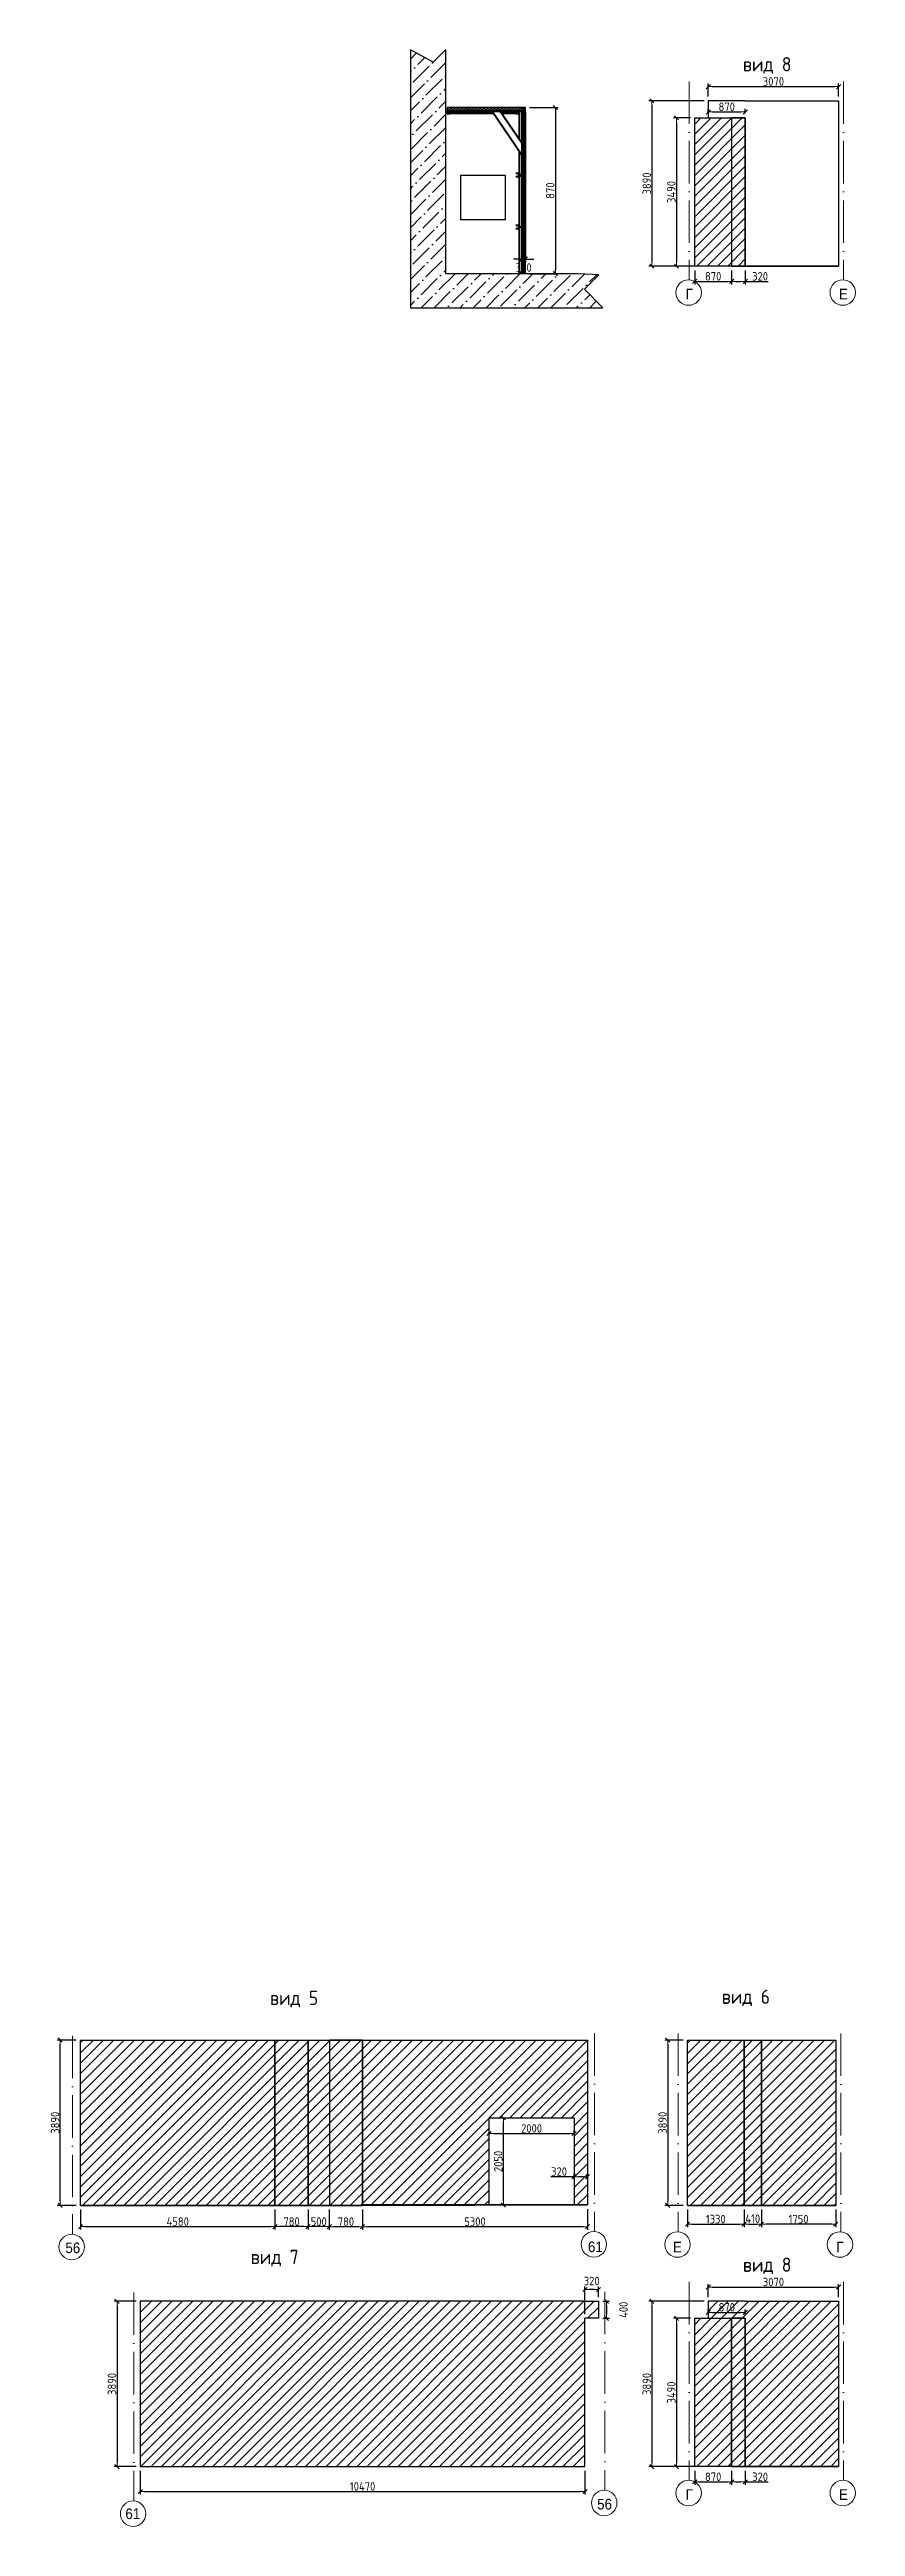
# Model space of a CAD drawing. Header units: millimetres. Extents: x 209 to 1046824, y -248937 to 510758.
# Drawn here: x 214026 to 233005, y -2241 to 56036 of the extents above; entities that cross this region are included whole.
import ezdxf

# ---------------------------------------------------------------- set-up
doc = ezdxf.new("R2010")
doc.units = ezdxf.units.MM
doc.linetypes.add('50_200_ШТРИХ_1Т_ш5_п1_п1_', pattern=[1400, 1000, -200, 0, -200])
for name, color, linetype in [('$AUDIT_BAD_LAYER1', 7, 'Continuous'), ('PDF', 7, 'Continuous'), ('ГВЛ', 20, 'Continuous')]:
    doc.layers.add(name, color=color, linetype=linetype)
for name, color, linetype, lineweight, true_color in [('Оси-1', 7, 'Continuous', 20, 0xaaaaaa), ('Оси-2', 7, 'Continuous', 9, 0xaaaaaa), ('Оси-3', 7, '50_200_ШТРИХ_1Т_ш5_п1_п1_', 9, 0xaaaaaa)]:
    doc.layers.add(name, color=color, linetype=linetype, lineweight=lineweight, true_color=true_color)
for name, color, linetype, lineweight in [('Основные линии', 7, 'Continuous', 30), ('Пластиковые уголки', 1, 'Continuous', 30), ('Размеры', 7, 'Continuous', 15)]:
    doc.layers.add(name, color=color, linetype=linetype, lineweight=lineweight)
doc.styles.add('Arial', font='arial.ttf', dxfattribs={"width": 0.9, "height": 500})
doc.styles.add('СПДС', font='isocpeur.ttf', dxfattribs={"width": 0.9})
doc.dimstyles.new('Размера А3', dxfattribs={"dimtxt": 200, "dimasz": 100, "dimexe": 70, "dimexo": 100, "dimgap": 20, "dimtad": 1, "dimdec": 0, "dimrnd": 10, "dimzin": 0, "dimdsep": 46, "dimtxsty": 'СПДС', "dimblk": 'ARROWHEAD_6', "dimcen": 1, "dimclrd": 256, "dimclre": 256, "dimclrt": 256, "dimazin": 0, "dimtfac": 1, "dimtdec": 0, "dimtmove": 2, "dimatfit": 3, "dimfxl": 1, "dimtolj": 1, "dimtzin": 0, "dimarcsym": 0})

msp = doc.modelspace()

# ---------------------------------------------------------------- texts
at = {"layer": 'Оси-2', "char_height": 250, "width": 702, "attachment_point": 5, "line_spacing_factor": 0.936439, "style": 'Arial'}
for s, insert in [('\\pxqc,t4.572,9.144,13.716,18.288,22.86,27.432,32.004,36.576,41.148,45.72,50.292,54.864,59.436,64.008,68.58,73.152,77.724,82.296,86.868,91.44,96.012,100.584,105.156,109.728,114.3,118.872,123.444,128.016,132.588,137.16,141.732,146.304;Г', (229088.1, 50283.4)), ('\\pxqc,t4.572,9.144,13.716,18.288,22.86,27.432,32.004,36.576,41.148,45.72,50.292,54.864,59.436,64.008,68.58,73.152,77.724,82.296,86.868,91.44,96.012,100.584,105.156,109.728,114.3,118.872,123.444,128.016,132.588,137.16,141.732,146.304;Е', (232718.3, 50283.4)), ('\\pxqc,t4.572,9.144,13.716,18.288,22.86,27.432,32.004,36.576,41.148,45.72,50.292,54.864,59.436,64.008,68.58,73.152,77.724,82.296,86.868,91.44,96.012,100.584,105.156,109.728,114.3,118.872,123.444,128.016,132.588,137.16,141.732,146.304;56', (214574.8, 4313.6)), ('\\pxqc,t4.572,9.144,13.716,18.288,22.86,27.432,32.004,36.576,41.148,45.72,50.292,54.864,59.436,64.008,68.58,73.152,77.724,82.296,86.868,91.44,96.012,100.584,105.156,109.728,114.3,118.872,123.444,128.016,132.588,137.16,141.732,146.304;{61}', (226879, 4337)), ('\\pxqc,t4.572,9.144,13.716,18.288,22.86,27.432,32.004,36.576,41.148,45.72,50.292,54.864,59.436,64.008,68.58,73.152,77.724,82.296,86.868,91.44,96.012,100.584,105.156,109.728,114.3,118.872,123.444,128.016,132.588,137.16,141.732,146.304;Е', (228810.4, 4333.6)), ('\\pxqc,t4.572,9.144,13.716,18.288,22.86,27.432,32.004,36.576,41.148,45.72,50.292,54.864,59.436,64.008,68.58,73.152,77.724,82.296,86.868,91.44,96.012,100.584,105.156,109.728,114.3,118.872,123.444,128.016,132.588,137.16,141.732,146.304;Г', (232636, 4333.6)), ('\\pxqc,t4.572,9.144,13.716,18.288,22.86,27.432,32.004,36.576,41.148,45.72,50.292,54.864,59.436,64.008,68.58,73.152,77.724,82.296,86.868,91.44,96.012,100.584,105.156,109.728,114.3,118.872,123.444,128.016,132.588,137.16,141.732,146.304;56', (227096.7, -1718.5)), ('\\pxqc,t4.572,9.144,13.716,18.288,22.86,27.432,32.004,36.576,41.148,45.72,50.292,54.864,59.436,64.008,68.58,73.152,77.724,82.296,86.868,91.44,96.012,100.584,105.156,109.728,114.3,118.872,123.444,128.016,132.588,137.16,141.732,146.304;Г', (229088.1, -1489.3)), ('\\pxqc,t4.572,9.144,13.716,18.288,22.86,27.432,32.004,36.576,41.148,45.72,50.292,54.864,59.436,64.008,68.58,73.152,77.724,82.296,86.868,91.44,96.012,100.584,105.156,109.728,114.3,118.872,123.444,128.016,132.588,137.16,141.732,146.304;Е', (232718.3, -1489.3)), ('\\pxqc,t4.572,9.144,13.716,18.288,22.86,27.432,32.004,36.576,41.148,45.72,50.292,54.864,59.436,64.008,68.58,73.152,77.724,82.296,86.868,91.44,96.012,100.584,105.156,109.728,114.3,118.872,123.444,128.016,132.588,137.16,141.732,146.304;{61}', (215987.4, -1942.7))]:
    msp.add_mtext(s, dxfattribs=dict(at, insert=insert))
at = {"layer": 'Основные линии', "char_height": 335.67, "attachment_point": 1, "style": 'СПДС'}
for s, insert in [('вид 8', (230353.8, 55858.2)), ('вид 5', (219217.4, 10362.6)), ('вид 6', (229857.1, 10391.4)), ('вид 7', (218765.5, 4268.4)), ('вид 8', (230353.8, 4085.6))]:
    msp.add_mtext_dynamic_manual_height_columns(s, width=59136.488, gutter_width=1678.4, heights=[0], dxfattribs=dict(at, insert=insert))

# ---------------------------------------------------------------- blocks, each defined once
blk = doc.blocks.new('ARROWHEAD_6')
at = {"color": 0, "linetype": 'Continuous'}
for p, q in [((0, 0), (-1, 0)), ((-0.5, -0.5), (0.5, 0.5))]:
    blk.add_line(p, q, dxfattribs=at)
blk = doc.blocks.new('*D114')
at = {"layer": 'Defpoints', "color": 0, "lineweight": 30, "transparency": 16777216}
for p in [(214755, 5313), (219335, 5313), (219335, 4813)]:
    blk.add_point(p, dxfattribs=at)
at = {"layer": 'Размеры', "lineweight": -2, "transparency": 16777216}
for p, q in [((214755, 5213), (214755, 4743)), ((214855, 4813), (219235, 4813)), ((219335, 5213), (219335, 4743))]:
    blk.add_line(p, q, dxfattribs=at)
at = {"layer": 'Размеры', "lineweight": -2, "transparency": 16777216, "xscale": 100, "yscale": 100, "zscale": 100, "rotation": 180}
blk.add_blockref('ARROWHEAD_6', (214755, 4813), dxfattribs=at)
at = {"layer": 'Размеры', "lineweight": -2, "transparency": 16777216, "xscale": 100, "yscale": 100, "zscale": 100}
blk.add_blockref('ARROWHEAD_6', (219335, 4813), dxfattribs=at)
at = {"layer": 'Размеры', "lineweight": 15, "transparency": 16777216, "insert": (217045, 4933), "char_height": 200, "attachment_point": 5, "style": 'СПДС'}
blk.add_mtext('\\A1;4580', dxfattribs=at)
blk = doc.blocks.new('*D115')
at = {"layer": 'Defpoints', "color": 0, "lineweight": 30, "transparency": 16777216}
for p in [(219335, 5313), (220115, 5313), (219335, 4813)]:
    blk.add_point(p, dxfattribs=at)
at = {"layer": 'Размеры', "lineweight": -2, "transparency": 16777216}
for p, q in [((219335, 5213), (219335, 4743)), ((220015, 4813), (219435, 4813)), ((220115, 5213), (220115, 4743))]:
    blk.add_line(p, q, dxfattribs=at)
at = {"layer": 'Размеры', "lineweight": -2, "transparency": 16777216, "xscale": 100, "yscale": 100, "zscale": 100, "rotation": 180}
blk.add_blockref('ARROWHEAD_6', (219335, 4813), dxfattribs=at)
at = {"layer": 'Размеры', "lineweight": -2, "transparency": 16777216, "xscale": 100, "yscale": 100, "zscale": 100}
blk.add_blockref('ARROWHEAD_6', (220115, 4813), dxfattribs=at)
at = {"layer": 'Размеры', "lineweight": 15, "transparency": 16777216, "insert": (219725, 4933), "char_height": 200, "attachment_point": 5, "style": 'СПДС'}
blk.add_mtext('\\A1;780', dxfattribs=at)
blk = doc.blocks.new('*D116')
at = {"layer": 'Defpoints', "color": 0, "lineweight": 30, "transparency": 16777216}
for p in [(220115, 5313), (220615, 5313), (220115, 4813)]:
    blk.add_point(p, dxfattribs=at)
at = {"layer": 'Размеры', "lineweight": -2, "transparency": 16777216}
for p, q in [((220115, 5213), (220115, 4743)), ((220515, 4813), (220215, 4813)), ((220615, 5213), (220615, 4743))]:
    blk.add_line(p, q, dxfattribs=at)
at = {"layer": 'Размеры', "lineweight": -2, "transparency": 16777216, "xscale": 100, "yscale": 100, "zscale": 100, "rotation": 180}
blk.add_blockref('ARROWHEAD_6', (220115, 4813), dxfattribs=at)
at = {"layer": 'Размеры', "lineweight": -2, "transparency": 16777216, "xscale": 100, "yscale": 100, "zscale": 100}
blk.add_blockref('ARROWHEAD_6', (220615, 4813), dxfattribs=at)
at = {"layer": 'Размеры', "lineweight": 15, "transparency": 16777216, "insert": (220365, 4933), "char_height": 200, "attachment_point": 5, "style": 'СПДС'}
blk.add_mtext('\\A1;500', dxfattribs=at)
blk = doc.blocks.new('*D117')
at = {"layer": 'Defpoints', "color": 0, "lineweight": 30, "transparency": 16777216}
for p in [(220615, 5313), (221395, 5313), (220615, 4812)]:
    blk.add_point(p, dxfattribs=at)
at = {"layer": 'Размеры', "lineweight": -2, "transparency": 16777216}
for p, q in [((220615, 5213), (220615, 4742)), ((221295, 4812), (220715, 4812)), ((221395, 5213), (221395, 4742))]:
    blk.add_line(p, q, dxfattribs=at)
at = {"layer": 'Размеры', "lineweight": -2, "transparency": 16777216, "xscale": 100, "yscale": 100, "zscale": 100, "rotation": 180}
blk.add_blockref('ARROWHEAD_6', (220615, 4812), dxfattribs=at)
at = {"layer": 'Размеры', "lineweight": -2, "transparency": 16777216, "xscale": 100, "yscale": 100, "zscale": 100}
blk.add_blockref('ARROWHEAD_6', (221395, 4812), dxfattribs=at)
at = {"layer": 'Размеры', "lineweight": 15, "transparency": 16777216, "insert": (221005, 4932), "char_height": 200, "attachment_point": 5, "style": 'СПДС'}
blk.add_mtext('\\A1;780', dxfattribs=at)
blk = doc.blocks.new('*D118')
at = {"layer": 'Defpoints', "color": 0, "lineweight": 30, "transparency": 16777216}
for p in [(221395, 5313), (226695, 5323), (221395, 4812)]:
    blk.add_point(p, dxfattribs=at)
at = {"layer": 'Размеры', "lineweight": -2, "transparency": 16777216}
for p, q in [((221395, 5213), (221395, 4742)), ((226595, 4812), (221495, 4812)), ((226695, 5223), (226695, 4742))]:
    blk.add_line(p, q, dxfattribs=at)
at = {"layer": 'Размеры', "lineweight": -2, "transparency": 16777216, "xscale": 100, "yscale": 100, "zscale": 100, "rotation": 180}
blk.add_blockref('ARROWHEAD_6', (221395, 4812), dxfattribs=at)
at = {"layer": 'Размеры', "lineweight": -2, "transparency": 16777216, "xscale": 100, "yscale": 100, "zscale": 100}
blk.add_blockref('ARROWHEAD_6', (226695, 4812), dxfattribs=at)
at = {"layer": 'Размеры', "lineweight": 15, "transparency": 16777216, "insert": (224045, 4932), "char_height": 200, "attachment_point": 5, "style": 'СПДС'}
blk.add_mtext('\\A1;5300', dxfattribs=at)
blk = doc.blocks.new('*D119')
at = {"layer": 'Defpoints', "color": 0, "lineweight": 30, "transparency": 16777216}
for p in [(226377, 5989), (226377, 5835), (226695, 5835)]:
    blk.add_point(p, dxfattribs=at)
at = {"layer": 'Размеры', "lineweight": -2, "transparency": 16777216}
for p, q in [((226377, 5989), (225834, 5989)), ((226377, 5935), (226377, 6059)), ((226595, 5989), (226477, 5989)), ((226695, 5935), (226695, 6059))]:
    blk.add_line(p, q, dxfattribs=at)
at = {"layer": 'Размеры', "lineweight": -2, "transparency": 16777216, "xscale": 100, "yscale": 100, "zscale": 100, "rotation": 180}
blk.add_blockref('ARROWHEAD_6', (226377, 5989), dxfattribs=at)
at = {"layer": 'Размеры', "lineweight": -2, "transparency": 16777216, "xscale": 100, "yscale": 100, "zscale": 100}
blk.add_blockref('ARROWHEAD_6', (226695, 5989), dxfattribs=at)
at = {"layer": 'Размеры', "lineweight": 15, "transparency": 16777216, "insert": (226025, 6109), "char_height": 200, "attachment_point": 5, "style": 'СПДС'}
blk.add_mtext('\\A1;320', dxfattribs=at)
blk = doc.blocks.new('*D120')
at = {"layer": 'Defpoints', "color": 0, "lineweight": 30, "transparency": 16777216}
for p in [(224637, 7373), (224713, 7373), (224637, 5323)]:
    blk.add_point(p, dxfattribs=at)
at = {"layer": 'Размеры', "lineweight": -2, "transparency": 16777216}
for p, q in [((224713, 5423), (224713, 7273)), ((224737, 7373), (224783, 7373)), ((224737, 5323), (224783, 5323))]:
    blk.add_line(p, q, dxfattribs=at)
at = {"layer": 'Размеры', "lineweight": -2, "transparency": 16777216, "xscale": 100, "yscale": 100, "zscale": 100}
for p, rotation in [((224713, 7373), 90), ((224713, 5323), 270)]:
    blk.add_blockref('ARROWHEAD_6', p, dxfattribs=dict(at, rotation=rotation))
at = {"layer": 'Размеры', "lineweight": 15, "transparency": 16777216, "insert": (224593, 6348), "char_height": 200, "attachment_point": 5, "rotation": 90, "style": 'СПДС'}
blk.add_mtext('\\A1;2050', dxfattribs=at)
blk = doc.blocks.new('*D121')
at = {"layer": 'Defpoints', "color": 0, "lineweight": 30, "transparency": 16777216}
for p in [(226377, 7005), (224377, 6937), (226377, 6937)]:
    blk.add_point(p, dxfattribs=at)
at = {"layer": 'Размеры', "lineweight": -2, "transparency": 16777216}
for p, q in [((224377, 7037), (224377, 7075)), ((224477, 7005), (226277, 7005)), ((226377, 7037), (226377, 7075))]:
    blk.add_line(p, q, dxfattribs=at)
at = {"layer": 'Размеры', "lineweight": -2, "transparency": 16777216, "xscale": 100, "yscale": 100, "zscale": 100, "rotation": 180}
blk.add_blockref('ARROWHEAD_6', (224377, 7005), dxfattribs=at)
at = {"layer": 'Размеры', "lineweight": -2, "transparency": 16777216, "xscale": 100, "yscale": 100, "zscale": 100}
blk.add_blockref('ARROWHEAD_6', (226377, 7005), dxfattribs=at)
at = {"layer": 'Размеры', "lineweight": 15, "transparency": 16777216, "insert": (225377, 7125), "char_height": 200, "attachment_point": 5, "style": 'СПДС'}
blk.add_mtext('\\A1;2000', dxfattribs=at)
blk = doc.blocks.new('*D122')
at = {"layer": 'Defpoints', "color": 0, "lineweight": 30, "transparency": 16777216}
for p in [(214277, 9203), (214755, 9203), (214755, 5313)]:
    blk.add_point(p, dxfattribs=at)
at = {"layer": 'Размеры', "lineweight": -2, "transparency": 16777216}
for p, q in [((214655, 9203), (214207, 9203)), ((214277, 5413), (214277, 9103)), ((214655, 5313), (214207, 5313))]:
    blk.add_line(p, q, dxfattribs=at)
at = {"layer": 'Размеры', "lineweight": -2, "transparency": 16777216, "xscale": 100, "yscale": 100, "zscale": 100}
for p, rotation in [((214277, 9203), 90), ((214277, 5313), 270)]:
    blk.add_blockref('ARROWHEAD_6', p, dxfattribs=dict(at, rotation=rotation))
at = {"layer": 'Размеры', "lineweight": 15, "transparency": 16777216, "insert": (214157, 7258), "char_height": 200, "attachment_point": 5, "rotation": 90, "style": 'СПДС'}
blk.add_mtext('\\A1;3890', dxfattribs=at)
blk = doc.blocks.new('*D123')
at = {"layer": 'Defpoints', "color": 0, "lineweight": 30, "transparency": 16777216}
for p in [(229050, 9203), (228582, 5313), (229050, 5313)]:
    blk.add_point(p, dxfattribs=at)
at = {"layer": 'Размеры', "lineweight": -2, "transparency": 16777216}
for p, q in [((228950, 9203), (228512, 9203)), ((228582, 9103), (228582, 5413)), ((228950, 5313), (228512, 5313))]:
    blk.add_line(p, q, dxfattribs=at)
at = {"layer": 'Размеры', "lineweight": -2, "transparency": 16777216, "xscale": 100, "yscale": 100, "zscale": 100}
for p, rotation in [((228582, 9203), 90), ((228582, 5313), 270)]:
    blk.add_blockref('ARROWHEAD_6', p, dxfattribs=dict(at, rotation=rotation))
at = {"layer": 'Размеры', "lineweight": 15, "transparency": 16777216, "insert": (228462, 7258), "char_height": 200, "attachment_point": 5, "rotation": 90, "style": 'СПДС'}
blk.add_mtext('\\A1;3890', dxfattribs=at)
blk = doc.blocks.new('*D124')
at = {"layer": 'Defpoints', "color": 0, "lineweight": 30, "transparency": 16777216}
for p in [(216163, 3057), (215617, -833), (216163, -833)]:
    blk.add_point(p, dxfattribs=at)
at = {"layer": 'Размеры', "lineweight": -2, "transparency": 16777216}
for p, q in [((216063, 3057), (215547, 3057)), ((215617, 2957), (215617, -733)), ((216063, -833), (215547, -833))]:
    blk.add_line(p, q, dxfattribs=at)
at = {"layer": 'Размеры', "lineweight": -2, "transparency": 16777216, "xscale": 100, "yscale": 100, "zscale": 100}
for p, rotation in [((215617, 3057), 90), ((215617, -833), 270)]:
    blk.add_blockref('ARROWHEAD_6', p, dxfattribs=dict(at, rotation=rotation))
at = {"layer": 'Размеры', "lineweight": 15, "transparency": 16777216, "insert": (215497, 1112), "char_height": 200, "attachment_point": 5, "rotation": 90, "style": 'СПДС'}
blk.add_mtext('\\A1;3890', dxfattribs=at)
blk = doc.blocks.new('*D125')
at = {"layer": 'Defpoints', "color": 0, "lineweight": 30, "transparency": 16777216}
for p in [(216163, -833), (226633, -833), (226633, -1419)]:
    blk.add_point(p, dxfattribs=at)
at = {"layer": 'Размеры', "lineweight": -2, "transparency": 16777216}
for p, q in [((216163, -933), (216163, -1489)), ((226633, -933), (226633, -1489)), ((216263, -1419), (226533, -1419))]:
    blk.add_line(p, q, dxfattribs=at)
at = {"layer": 'Размеры', "lineweight": -2, "transparency": 16777216, "xscale": 100, "yscale": 100, "zscale": 100, "rotation": 180}
blk.add_blockref('ARROWHEAD_6', (216163, -1419), dxfattribs=at)
at = {"layer": 'Размеры', "lineweight": -2, "transparency": 16777216, "xscale": 100, "yscale": 100, "zscale": 100}
blk.add_blockref('ARROWHEAD_6', (226633, -1419), dxfattribs=at)
at = {"layer": 'Размеры', "lineweight": 15, "transparency": 16777216, "insert": (221398, -1299), "char_height": 200, "attachment_point": 5, "style": 'СПДС'}
blk.add_mtext('\\A1;10470', dxfattribs=at)
blk = doc.blocks.new('*D126')
at = {"layer": 'Defpoints', "color": 0, "lineweight": 30, "transparency": 16777216}
for p in [(226633, 3334), (226953, 3057), (226633, 2657)]:
    blk.add_point(p, dxfattribs=at)
at = {"layer": 'Размеры', "lineweight": -2, "transparency": 16777216}
for p, q in [((226633, 2757), (226633, 3404)), ((226853, 3334), (226733, 3334)), ((226953, 3157), (226953, 3404))]:
    blk.add_line(p, q, dxfattribs=at)
at = {"layer": 'Размеры', "lineweight": -2, "transparency": 16777216, "xscale": 100, "yscale": 100, "zscale": 100, "rotation": 180}
blk.add_blockref('ARROWHEAD_6', (226633, 3334), dxfattribs=at)
at = {"layer": 'Размеры', "lineweight": -2, "transparency": 16777216, "xscale": 100, "yscale": 100, "zscale": 100}
blk.add_blockref('ARROWHEAD_6', (226953, 3334), dxfattribs=at)
at = {"layer": 'Размеры', "lineweight": 15, "transparency": 16777216, "insert": (226793, 3534), "char_height": 200, "attachment_point": 5, "style": 'СПДС'}
blk.add_mtext('\\A1;320', dxfattribs=at)
blk = doc.blocks.new('*D127')
at = {"layer": 'Defpoints', "color": 0, "lineweight": 30, "transparency": 16777216}
for p in [(226953, 3057), (226953, 2657), (227142, 2657)]:
    blk.add_point(p, dxfattribs=at)
at = {"layer": 'Размеры', "lineweight": -2, "transparency": 16777216}
for p, q in [((227053, 3057), (227212, 3057)), ((227142, 2957), (227142, 2757)), ((227053, 2657), (227212, 2657))]:
    blk.add_line(p, q, dxfattribs=at)
at = {"layer": 'Размеры', "lineweight": -2, "transparency": 16777216, "xscale": 100, "yscale": 100, "zscale": 100}
for p, rotation in [((227142, 3057), 90), ((227142, 2657), 270)]:
    blk.add_blockref('ARROWHEAD_6', p, dxfattribs=dict(at, rotation=rotation))
at = {"layer": 'Размеры', "lineweight": 15, "transparency": 16777216, "insert": (227542, 2857), "char_height": 200, "attachment_point": 5, "rotation": 90, "style": 'СПДС'}
blk.add_mtext('\\A1;400', dxfattribs=at)
blk = doc.blocks.new('*D128')
at = {"layer": 'Defpoints', "color": 0, "lineweight": 30, "transparency": 16777216}
for p in [(229538, 3057), (232608, 3391), (232608, 3057)]:
    blk.add_point(p, dxfattribs=at)
at = {"layer": 'Размеры', "lineweight": -2, "transparency": 16777216}
for p, q in [((229538, 3157), (229538, 3461)), ((229638, 3391), (232508, 3391)), ((232608, 3157), (232608, 3461))]:
    blk.add_line(p, q, dxfattribs=at)
at = {"layer": 'Размеры', "lineweight": -2, "transparency": 16777216, "xscale": 100, "yscale": 100, "zscale": 100, "rotation": 180}
blk.add_blockref('ARROWHEAD_6', (229538, 3391), dxfattribs=at)
at = {"layer": 'Размеры', "lineweight": -2, "transparency": 16777216, "xscale": 100, "yscale": 100, "zscale": 100}
blk.add_blockref('ARROWHEAD_6', (232608, 3391), dxfattribs=at)
at = {"layer": 'Размеры', "lineweight": 15, "transparency": 16777216, "insert": (231073, 3511), "char_height": 200, "attachment_point": 5, "style": 'СПДС'}
blk.add_mtext('\\A1;3070', dxfattribs=at)
blk = doc.blocks.new('*D129')
at = {"layer": 'Defpoints', "color": 0, "lineweight": 30, "transparency": 16777216}
for p in [(229538, 3057), (228210, -833), (229538, -833)]:
    blk.add_point(p, dxfattribs=at)
at = {"layer": 'Размеры', "lineweight": -2, "transparency": 16777216}
for p, q in [((229438, 3057), (228140, 3057)), ((228210, 2957), (228210, -733)), ((229438, -833), (228140, -833))]:
    blk.add_line(p, q, dxfattribs=at)
at = {"layer": 'Размеры', "lineweight": -2, "transparency": 16777216, "xscale": 100, "yscale": 100, "zscale": 100}
for p, rotation in [((228210, 3057), 90), ((228210, -833), 270)]:
    blk.add_blockref('ARROWHEAD_6', p, dxfattribs=dict(at, rotation=rotation))
at = {"layer": 'Размеры', "lineweight": 15, "transparency": 16777216, "insert": (228090, 1112), "char_height": 200, "attachment_point": 5, "rotation": 90, "style": 'СПДС'}
blk.add_mtext('\\A1;3890', dxfattribs=at)
blk = doc.blocks.new('*D130')
at = {"layer": 'Defpoints', "color": 0, "lineweight": 30, "transparency": 16777216}
for p in [(229218, 2657), (228789, -833), (229218, -833)]:
    blk.add_point(p, dxfattribs=at)
at = {"layer": 'Размеры', "lineweight": -2, "transparency": 16777216}
for p, q in [((229118, 2657), (228719, 2657)), ((228789, 2557), (228789, -733)), ((229118, -833), (228719, -833))]:
    blk.add_line(p, q, dxfattribs=at)
at = {"layer": 'Размеры', "lineweight": -2, "transparency": 16777216, "xscale": 100, "yscale": 100, "zscale": 100}
for p, rotation in [((228789, 2657), 90), ((228789, -833), 270)]:
    blk.add_blockref('ARROWHEAD_6', p, dxfattribs=dict(at, rotation=rotation))
at = {"layer": 'Размеры', "lineweight": 15, "transparency": 16777216, "insert": (228669, 912), "char_height": 200, "attachment_point": 5, "rotation": 90, "style": 'СПДС'}
blk.add_mtext('\\A1;3490', dxfattribs=at)
blk = doc.blocks.new('*D131')
at = {"layer": 'Defpoints', "color": 0, "lineweight": 30, "transparency": 16777216}
for p in [(229218, -833), (230088, -833), (230088, -1191)]:
    blk.add_point(p, dxfattribs=at)
at = {"layer": 'Размеры', "lineweight": -2, "transparency": 16777216}
for p, q in [((229218, -933), (229218, -1261)), ((230088, -933), (230088, -1261)), ((229318, -1191), (229988, -1191))]:
    blk.add_line(p, q, dxfattribs=at)
at = {"layer": 'Размеры', "lineweight": -2, "transparency": 16777216, "xscale": 100, "yscale": 100, "zscale": 100, "rotation": 180}
blk.add_blockref('ARROWHEAD_6', (229218, -1191), dxfattribs=at)
at = {"layer": 'Размеры', "lineweight": -2, "transparency": 16777216, "xscale": 100, "yscale": 100, "zscale": 100}
blk.add_blockref('ARROWHEAD_6', (230088, -1191), dxfattribs=at)
at = {"layer": 'Размеры', "lineweight": 15, "transparency": 16777216, "insert": (229653, -1071), "char_height": 200, "attachment_point": 5, "style": 'СПДС'}
blk.add_mtext('\\A1;870', dxfattribs=at)
blk = doc.blocks.new('*D132')
at = {"layer": 'Defpoints', "color": 0, "lineweight": 30, "transparency": 16777216}
for p in [(230088, -833), (230408, -833), (230408, -1191)]:
    blk.add_point(p, dxfattribs=at)
at = {"layer": 'Размеры', "lineweight": -2, "transparency": 16777216}
for p, q in [((230088, -933), (230088, -1261)), ((230408, -933), (230408, -1261)), ((230188, -1191), (230308, -1191)), ((230408, -1191), (230950, -1191))]:
    blk.add_line(p, q, dxfattribs=at)
at = {"layer": 'Размеры', "lineweight": -2, "transparency": 16777216, "xscale": 100, "yscale": 100, "zscale": 100, "rotation": 180}
blk.add_blockref('ARROWHEAD_6', (230088, -1191), dxfattribs=at)
at = {"layer": 'Размеры', "lineweight": -2, "transparency": 16777216, "xscale": 100, "yscale": 100, "zscale": 100}
blk.add_blockref('ARROWHEAD_6', (230408, -1191), dxfattribs=at)
at = {"layer": 'Размеры', "lineweight": 15, "transparency": 16777216, "insert": (230759, -1071), "char_height": 200, "attachment_point": 5, "style": 'СПДС'}
blk.add_mtext('\\A1;320', dxfattribs=at)
blk = doc.blocks.new('*D133')
at = {"layer": 'Defpoints', "color": 0, "lineweight": 30, "transparency": 16777216}
for p in [(229538, 2657), (230408, 2796), (230408, 2657)]:
    blk.add_point(p, dxfattribs=at)
at = {"layer": 'Размеры', "lineweight": -2, "transparency": 16777216}
for p, q in [((229538, 2757), (229538, 2866)), ((229638, 2796), (230308, 2796)), ((230408, 2757), (230408, 2866))]:
    blk.add_line(p, q, dxfattribs=at)
at = {"layer": 'Размеры', "lineweight": -2, "transparency": 16777216, "xscale": 100, "yscale": 100, "zscale": 100, "rotation": 180}
blk.add_blockref('ARROWHEAD_6', (229538, 2796), dxfattribs=at)
at = {"layer": 'Размеры', "lineweight": -2, "transparency": 16777216, "xscale": 100, "yscale": 100, "zscale": 100}
blk.add_blockref('ARROWHEAD_6', (230408, 2796), dxfattribs=at)
at = {"layer": 'Размеры', "lineweight": 15, "transparency": 16777216, "insert": (229973, 2916), "char_height": 200, "attachment_point": 5, "style": 'СПДС'}
blk.add_mtext('\\A1;870', dxfattribs=at)
blk = doc.blocks.new('*D134')
at = {"layer": 'Defpoints', "color": 0, "lineweight": 30, "transparency": 16777216}
for p in [(229050, 5313), (230380, 5313), (230380, 4871)]:
    blk.add_point(p, dxfattribs=at)
at = {"layer": 'Размеры', "lineweight": -2, "transparency": 16777216}
for p, q in [((229050, 5213), (229050, 4801)), ((229150, 4871), (230280, 4871)), ((230380, 5213), (230380, 4801))]:
    blk.add_line(p, q, dxfattribs=at)
at = {"layer": 'Размеры', "lineweight": -2, "transparency": 16777216, "xscale": 100, "yscale": 100, "zscale": 100, "rotation": 180}
blk.add_blockref('ARROWHEAD_6', (229050, 4871), dxfattribs=at)
at = {"layer": 'Размеры', "lineweight": -2, "transparency": 16777216, "xscale": 100, "yscale": 100, "zscale": 100}
blk.add_blockref('ARROWHEAD_6', (230380, 4871), dxfattribs=at)
at = {"layer": 'Размеры', "lineweight": 15, "transparency": 16777216, "insert": (229715, 4991), "char_height": 200, "attachment_point": 5, "style": 'СПДС'}
blk.add_mtext('\\A1;1330', dxfattribs=at)
blk = doc.blocks.new('*D135')
at = {"layer": 'Defpoints', "color": 0, "lineweight": 30, "transparency": 16777216}
for p in [(230380, 5313), (230790, 5313), (230790, 4871)]:
    blk.add_point(p, dxfattribs=at)
at = {"layer": 'Размеры', "lineweight": -2, "transparency": 16777216}
for p, q in [((230380, 5213), (230380, 4801)), ((230480, 4871), (230690, 4871)), ((230790, 5213), (230790, 4801))]:
    blk.add_line(p, q, dxfattribs=at)
at = {"layer": 'Размеры', "lineweight": -2, "transparency": 16777216, "xscale": 100, "yscale": 100, "zscale": 100, "rotation": 180}
blk.add_blockref('ARROWHEAD_6', (230380, 4871), dxfattribs=at)
at = {"layer": 'Размеры', "lineweight": -2, "transparency": 16777216, "xscale": 100, "yscale": 100, "zscale": 100}
blk.add_blockref('ARROWHEAD_6', (230790, 4871), dxfattribs=at)
at = {"layer": 'Размеры', "lineweight": 15, "transparency": 16777216, "insert": (230585, 5001), "char_height": 200, "attachment_point": 5, "style": 'СПДС'}
blk.add_mtext('\\A1;410', dxfattribs=at)
blk = doc.blocks.new('*D136')
at = {"layer": 'Defpoints', "color": 0, "lineweight": 30, "transparency": 16777216}
for p in [(230790, 5313), (232540, 5313), (230790, 4871)]:
    blk.add_point(p, dxfattribs=at)
at = {"layer": 'Размеры', "lineweight": -2, "transparency": 16777216}
for p, q in [((230790, 5213), (230790, 4801)), ((232440, 4871), (230890, 4871)), ((232540, 5213), (232540, 4801))]:
    blk.add_line(p, q, dxfattribs=at)
at = {"layer": 'Размеры', "lineweight": -2, "transparency": 16777216, "xscale": 100, "yscale": 100, "zscale": 100, "rotation": 180}
blk.add_blockref('ARROWHEAD_6', (230790, 4871), dxfattribs=at)
at = {"layer": 'Размеры', "lineweight": -2, "transparency": 16777216, "xscale": 100, "yscale": 100, "zscale": 100}
blk.add_blockref('ARROWHEAD_6', (232540, 4871), dxfattribs=at)
at = {"layer": 'Размеры', "lineweight": 15, "transparency": 16777216, "insert": (231665, 4991), "char_height": 200, "attachment_point": 5, "style": 'СПДС'}
blk.add_mtext('\\A1;1750', dxfattribs=at)
blk = doc.blocks.new('Ось сетки - Круг_Ø6_00__ISO-2_5_0_9K_-17386508-АИ_План этажа Радиаторы_2')
at = {"layer": 'Оси-1'}
blk.add_circle((0, 0), 3, dxfattribs=at)
blk = doc.blocks.new('*D551')
at = {"layer": 'Defpoints', "color": 0, "lineweight": 30, "transparency": 16777216}
for p in [(229538, 54830), (232608, 55164), (232608, 54830)]:
    blk.add_point(p, dxfattribs=at)
at = {"layer": 'Размеры', "lineweight": -2, "transparency": 16777216}
for p, q in [((229538, 54930), (229538, 55234)), ((229638, 55164), (232508, 55164)), ((232608, 54930), (232608, 55234))]:
    blk.add_line(p, q, dxfattribs=at)
at = {"layer": 'Размеры', "lineweight": -2, "transparency": 16777216, "xscale": 100, "yscale": 100, "zscale": 100, "rotation": 180}
blk.add_blockref('ARROWHEAD_6', (229538, 55164), dxfattribs=at)
at = {"layer": 'Размеры', "lineweight": -2, "transparency": 16777216, "xscale": 100, "yscale": 100, "zscale": 100}
blk.add_blockref('ARROWHEAD_6', (232608, 55164), dxfattribs=at)
at = {"layer": 'Размеры', "lineweight": 15, "transparency": 16777216, "insert": (231073, 55284), "char_height": 200, "attachment_point": 5, "style": 'СПДС'}
blk.add_mtext('\\A1;3070', dxfattribs=at)
blk = doc.blocks.new('*D552')
at = {"layer": 'Defpoints', "color": 0, "lineweight": 30, "transparency": 16777216}
for p in [(229538, 54830), (228210, 50940), (229538, 50940)]:
    blk.add_point(p, dxfattribs=at)
at = {"layer": 'Размеры', "lineweight": -2, "transparency": 16777216}
for p, q in [((229438, 54830), (228140, 54830)), ((228210, 54730), (228210, 51040)), ((229438, 50940), (228140, 50940))]:
    blk.add_line(p, q, dxfattribs=at)
at = {"layer": 'Размеры', "lineweight": -2, "transparency": 16777216, "xscale": 100, "yscale": 100, "zscale": 100}
for p, rotation in [((228210, 54830), 90), ((228210, 50940), 270)]:
    blk.add_blockref('ARROWHEAD_6', p, dxfattribs=dict(at, rotation=rotation))
at = {"layer": 'Размеры', "lineweight": 15, "transparency": 16777216, "insert": (228090, 52885), "char_height": 200, "attachment_point": 5, "rotation": 90, "style": 'СПДС'}
blk.add_mtext('\\A1;3890', dxfattribs=at)
blk = doc.blocks.new('*D553')
at = {"layer": 'Defpoints', "color": 0, "lineweight": 30, "transparency": 16777216}
for p in [(229218, 54430), (228789, 50940), (229218, 50940)]:
    blk.add_point(p, dxfattribs=at)
at = {"layer": 'Размеры', "lineweight": -2, "transparency": 16777216}
for p, q in [((229118, 54430), (228719, 54430)), ((228789, 54330), (228789, 51040)), ((229118, 50940), (228719, 50940))]:
    blk.add_line(p, q, dxfattribs=at)
at = {"layer": 'Размеры', "lineweight": -2, "transparency": 16777216, "xscale": 100, "yscale": 100, "zscale": 100}
for p, rotation in [((228789, 54430), 90), ((228789, 50940), 270)]:
    blk.add_blockref('ARROWHEAD_6', p, dxfattribs=dict(at, rotation=rotation))
at = {"layer": 'Размеры', "lineweight": 15, "transparency": 16777216, "insert": (228669, 52685), "char_height": 200, "attachment_point": 5, "rotation": 90, "style": 'СПДС'}
blk.add_mtext('\\A1;3490', dxfattribs=at)
blk = doc.blocks.new('*D554')
at = {"layer": 'Defpoints', "color": 0, "lineweight": 30, "transparency": 16777216}
for p in [(229218, 50940), (230088, 50940), (230088, 50581)]:
    blk.add_point(p, dxfattribs=at)
at = {"layer": 'Размеры', "lineweight": -2, "transparency": 16777216}
for p, q in [((229218, 50840), (229218, 50511)), ((230088, 50840), (230088, 50511)), ((229318, 50581), (229988, 50581))]:
    blk.add_line(p, q, dxfattribs=at)
at = {"layer": 'Размеры', "lineweight": -2, "transparency": 16777216, "xscale": 100, "yscale": 100, "zscale": 100, "rotation": 180}
blk.add_blockref('ARROWHEAD_6', (229218, 50581), dxfattribs=at)
at = {"layer": 'Размеры', "lineweight": -2, "transparency": 16777216, "xscale": 100, "yscale": 100, "zscale": 100}
blk.add_blockref('ARROWHEAD_6', (230088, 50581), dxfattribs=at)
at = {"layer": 'Размеры', "lineweight": 15, "transparency": 16777216, "insert": (229653, 50701), "char_height": 200, "attachment_point": 5, "style": 'СПДС'}
blk.add_mtext('\\A1;870', dxfattribs=at)
blk = doc.blocks.new('*D555')
at = {"layer": 'Defpoints', "color": 0, "lineweight": 30, "transparency": 16777216}
for p in [(230088, 50940), (230408, 50940), (230408, 50581)]:
    blk.add_point(p, dxfattribs=at)
at = {"layer": 'Размеры', "lineweight": -2, "transparency": 16777216}
for p, q in [((230088, 50840), (230088, 50511)), ((230408, 50840), (230408, 50511)), ((230188, 50581), (230308, 50581)), ((230408, 50581), (230950, 50581))]:
    blk.add_line(p, q, dxfattribs=at)
at = {"layer": 'Размеры', "lineweight": -2, "transparency": 16777216, "xscale": 100, "yscale": 100, "zscale": 100, "rotation": 180}
blk.add_blockref('ARROWHEAD_6', (230088, 50581), dxfattribs=at)
at = {"layer": 'Размеры', "lineweight": -2, "transparency": 16777216, "xscale": 100, "yscale": 100, "zscale": 100}
blk.add_blockref('ARROWHEAD_6', (230408, 50581), dxfattribs=at)
at = {"layer": 'Размеры', "lineweight": 15, "transparency": 16777216, "insert": (230759, 50701), "char_height": 200, "attachment_point": 5, "style": 'СПДС'}
blk.add_mtext('\\A1;320', dxfattribs=at)
blk = doc.blocks.new('*D556')
at = {"layer": 'Defpoints', "color": 0, "lineweight": 30, "transparency": 16777216}
for p in [(229538, 54430), (230408, 54569), (230408, 54430)]:
    blk.add_point(p, dxfattribs=at)
at = {"layer": 'Размеры', "lineweight": -2, "transparency": 16777216}
for p, q in [((229538, 54530), (229538, 54639)), ((229638, 54569), (230308, 54569)), ((230408, 54530), (230408, 54639))]:
    blk.add_line(p, q, dxfattribs=at)
at = {"layer": 'Размеры', "lineweight": -2, "transparency": 16777216, "xscale": 100, "yscale": 100, "zscale": 100, "rotation": 180}
blk.add_blockref('ARROWHEAD_6', (229538, 54569), dxfattribs=at)
at = {"layer": 'Размеры', "lineweight": -2, "transparency": 16777216, "xscale": 100, "yscale": 100, "zscale": 100}
blk.add_blockref('ARROWHEAD_6', (230408, 54569), dxfattribs=at)
at = {"layer": 'Размеры', "lineweight": 15, "transparency": 16777216, "insert": (229973, 54689), "char_height": 200, "attachment_point": 5, "style": 'СПДС'}
blk.add_mtext('\\A1;870', dxfattribs=at)
blk = doc.blocks.new('*D557')
at = {"lineweight": -2, "transparency": 16777216}
for p, q in [((225331, 54672), (226007, 54672)), ((225937, 54572), (225937, 50862)), ((225331, 50762), (226007, 50762))]:
    blk.add_line(p, q, dxfattribs=at)
at = {"layer": 'Defpoints', "color": 0, "lineweight": 30, "transparency": 16777216}
for p in [(225231, 54672), (225231, 50762), (225937, 50762)]:
    blk.add_point(p, dxfattribs=at)
at = {"lineweight": -2, "transparency": 16777216, "xscale": 100, "yscale": 100, "zscale": 100}
for p, rotation in [((225937, 54672), 90), ((225937, 50762), 270)]:
    blk.add_blockref('ARROWHEAD_6', p, dxfattribs=dict(at, rotation=rotation))
at = {"transparency": 16777216, "insert": (225817, 52717), "char_height": 200, "attachment_point": 5, "rotation": 90, "style": 'СПДС'}
blk.add_mtext('\\A1;870', dxfattribs=at)
blk = doc.blocks.new('*D558')
at = {"lineweight": -2, "transparency": 16777216}
for p, q in [((225231, 54572), (225231, 51037)), ((225055, 51107), (224955, 51107)), ((225155, 50862), (225155, 51177)), ((225155, 51107), (225231, 51107)), ((225331, 51107), (225431, 51107))]:
    blk.add_line(p, q, dxfattribs=at)
at = {"layer": 'Defpoints', "color": 0, "lineweight": 30, "transparency": 16777216}
for p in [(225231, 54672), (225155, 50762), (225231, 51107)]:
    blk.add_point(p, dxfattribs=at)
at = {"lineweight": -2, "transparency": 16777216, "xscale": 100, "yscale": 100, "zscale": 100}
blk.add_blockref('ARROWHEAD_6', (225155, 51107), dxfattribs=at)
at = {"lineweight": -2, "transparency": 16777216, "xscale": 100, "yscale": 100, "zscale": 100, "rotation": 180}
blk.add_blockref('ARROWHEAD_6', (225231, 51107), dxfattribs=at)
at = {"transparency": 16777216, "insert": (225193, 50907), "char_height": 200, "attachment_point": 5, "style": 'СПДС'}
blk.add_mtext('\\A1;320', dxfattribs=at)

# ---------------------------------------------------------------- dimensions: what is measured, and where the dimension line sits
dim = msp.add_linear_dim(base=(225230.9, 51107), p1=(225155.1, 50761.9), p2=(225230.9, 54671.7), text='320', dimstyle='Размера А3')
dim.commit()
dim.dimension.update_dxf_attribs({"geometry": '*D558', "text_midpoint": (225193, 50907)})
dim = msp.add_linear_dim(base=(225936.9, 50761.9), p1=(225230.9, 54671.7), p2=(225230.9, 50761.9), angle=90, text='870', dimstyle='Размера А3')
dim.commit()
dim.dimension.update_dxf_attribs({"geometry": '*D557', "text_midpoint": (225816.9, 52716.8)})
at = {"layer": 'Размеры', "lineweight": 15}
for base, p1, p2, picture, middle in [((232607.8, 55164), (229537.8, 54829.9), (232607.8, 54829.9), '*D551', (231072.8, 55284)), ((230407.8, 54568.6), (229537.8, 54429.9), (230407.8, 54429.9), '*D556', (229972.8, 54688.6)), ((230087.8, 50581.3), (229217.8, 50939.9), (230087.8, 50939.9), '*D554', (229652.8, 50701.3)), ((226376.9, 7005.5), (224376.9, 6937.3), (226376.9, 6937.3), '*D121', (225376.9, 7125.5)), ((219335.3, 4812.7), (214755.3, 5313.5), (219335.3, 5313.5), '*D114', (217045.3, 4932.7)), ((219335.3, 4812.7), (220115.3, 5313.5), (219335.3, 5313.5), '*D115', (219725.3, 4932.7)), ((220115.3, 4812.7), (220615.3, 5313.5), (220115.3, 5313.5), '*D116', (220365.3, 4932.7)), ((220615.3, 4812.3), (221395.3, 5313.5), (220615.3, 5313.5), '*D117', (221005.3, 4932.3)), ((221395.3, 4812.3), (226695.3, 5323.5), (221395.3, 5313.5), '*D118', (224045.3, 4932.3)), ((230380.4, 4871.1), (229050.4, 5313.5), (230380.4, 5313.5), '*D134', (229715.4, 4991.1)), ((230790.4, 4871.1), (232540.4, 5313.5), (230790.4, 5313.5), '*D136', (231665.4, 4991.1)), ((226632.5, 3333.7), (226952.5, 3057.2), (226632.5, 2657.2), '*D126', (226792.5, 3533.7)), ((232607.8, 3391.3), (229537.8, 3057.2), (232607.8, 3057.2), '*D128', (231072.8, 3511.3)), ((230407.8, 2796), (229537.8, 2657.2), (230407.8, 2657.2), '*D133', (229972.8, 2916)), ((226632.5, -1418.9), (216162.5, -832.8), (226632.5, -832.8), '*D125', (221397.5, -1298.9)), ((230087.8, -1191.3), (229217.8, -832.8), (230087.8, -832.8), '*D131', (229652.8, -1071.3))]:
    dim = msp.add_linear_dim(base=base, p1=p1, p2=p2, dimstyle='Размера А3', dxfattribs=at)
    dim.commit()
    dim.dimension.update_dxf_attribs({"geometry": picture, "text_midpoint": middle})
for base, p1, p2, picture, middle in [((228210.4, 50939.9), (229537.8, 54829.9), (229537.8, 50939.9), '*D552', (228090.4, 52884.9)), ((228789.1, 50939.9), (229217.8, 54429.9), (229217.8, 50939.9), '*D553', (228669.1, 52684.9)), ((214276.8, 9203.5), (214755.3, 5313.5), (214755.3, 9203.5), '*D122', (214156.8, 7258.5)), ((228581.7, 5313.5), (229050.4, 9203.5), (229050.4, 5313.5), '*D123', (228461.7, 7258.5)), ((224713.3, 7373.5), (224636.5, 5323.5), (224636.5, 7373.5), '*D120', (224593.3, 6348.5)), ((215617.2, -832.8), (216162.5, 3057.2), (216162.5, -832.8), '*D124', (215497.2, 1112.2)), ((227142.5, 2657.2), (226952.5, 3057.2), (226952.5, 2657.2), '*D127', (227542.5, 2857.2)), ((228210.4, -832.8), (229537.8, 3057.2), (229537.8, -832.8), '*D129', (228090.4, 1112.2)), ((228789.1, -832.8), (229217.8, 2657.2), (229217.8, -832.8), '*D130', (228669.1, 912.2))]:
    dim = msp.add_linear_dim(base=base, p1=p1, p2=p2, angle=90, dimstyle='Размера А3', dxfattribs=at)
    dim.commit()
    dim.dimension.update_dxf_attribs({"geometry": picture, "text_midpoint": middle})
for base, p1, p2, picture, middle in [((230407.8, 50581.3), (230087.8, 50939.9), (230407.8, 50939.9), '*D555', (230759.2, 50581.3)), ((226376.9, 5989.4), (226695.3, 5834.8), (226376.9, 5834.8), '*D119', (226025.5, 5989.4)), ((230407.8, -1191.3), (230087.8, -832.8), (230407.8, -832.8), '*D132', (230759.2, -1191.3))]:
    dim = msp.add_linear_dim(base=base, p1=p1, p2=p2, dimstyle='Размера А3', override={"dimtmove": 0}, dxfattribs=at)
    dim.commit()
    dim.dimension.update_dxf_attribs({"geometry": picture, "text_midpoint": middle, "dimtype": 160})
dim = msp.add_linear_dim(base=(230790.4, 4871.1), p1=(230380.4, 5313.5), p2=(230790.4, 5313.5), dimstyle='Размера А3', dxfattribs=at)
dim.commit()
dim.dimension.update_dxf_attribs({"geometry": '*D135', "text_midpoint": (230585.4, 5000.8), "dimtype": 160})

# ---------------------------------------------------------------- hatches: boundary and pattern name
at = {"layer": '$AUDIT_BAD_LAYER1', "lineweight": 15, "transparency": 33554559}
h = msp.add_hatch(dxfattribs=at)
h.set_pattern_fill('ANSI31', color=5, scale=54)
h.set_pattern_definition([(45, (0, 51772.67), (-121.23346, 121.23346), [])])
h.paths.add_polyline_path([(230087.8, 54429.9), (229537.8, 54429.9), (229217.8, 54429.9), (229217.8, 50939.9), (230087.8, 50939.9)])
h.paths.add_polyline_path([(230407.8, 54429.9), (230087.8, 54429.9), (230087.8, 50939.9), (230407.8, 50939.9)])
h = msp.add_hatch(dxfattribs=at)
h.set_pattern_fill('ANSI31', color=3, scale=54)
h.paths.add_polyline_path([(226632.5, 2657.2), (226952.5, 2657.2), (226952.5, 3057.2), (226632.5, 3057.2), (216162.5, 3057.2), (216162.5, -832.8), (226632.5, -832.8)])
h.paths.add_polyline_path([(219335.3, 9203.5), (214755.3, 9203.5), (214755.3, 5313.5), (219335.3, 5313.5)])
h.paths.add_polyline_path([(220115.3, 9203.5), (219335.3, 9203.5), (219335.3, 5313.5), (220115.3, 5313.5)])
h.paths.add_polyline_path([(220615.3, 9203.5), (220115.3, 9203.5), (220115.3, 5313.5), (220615.3, 5313.5)])
h.paths.add_polyline_path([(221395.3, 9203.5), (220615.3, 9203.5), (220615.3, 5313.5), (221395.3, 5313.5)])
h.paths.add_polyline_path([(226695.3, 9203.5), (221395.3, 9203.5), (221395.3, 5323.5), (224376.9, 5323.5), (224376.9, 7373.5), (226376.9, 7373.5), (226376.9, 5323.5), (226695.3, 5323.5)])
h.paths.add_polyline_path([(230380.4, 9203.5), (229050.4, 9203.5), (229050.4, 5313.5), (230380.4, 5313.5)])
h.paths.add_polyline_path([(230790.4, 9203.5), (230380.4, 9203.5), (230380.4, 5313.5), (230790.4, 5313.5)])
h.paths.add_polyline_path([(232540.4, 9203.5), (230790.4, 9203.5), (230790.4, 5313.5), (232540.4, 5313.5)])
h.paths.add_polyline_path([(232607.8, 3057.2), (230407.8, 3057.2), (229537.8, 3057.2), (229537.8, 2657.2), (230407.8, 2657.2), (230407.8, -832.8), (232607.8, -832.8)])
at = {"transparency": 33554559}
h = msp.add_hatch(dxfattribs=at)
h.set_pattern_fill('ANSI36', color=256, scale=68)
h.paths.add_polyline_path([(223359.4, 56036.4), (223060.6, 55737.7), (222522.8, 56026.5), (222522.8, 49963.1), (227052.6, 49963.1), (226620.6, 50395.1), (226961.5, 50736), (226479.5, 50761.9), (223359.4, 50761.9)])
at = {"layer": 'PDF', "transparency": 33554559}
h = msp.add_hatch(dxfattribs=at)
h.set_pattern_fill('ANSI31', color=256, scale=18.992108)
h.set_pattern_definition([(45, (178895.35, 46564.71), (-42.6385, 42.6385), [])])
h.paths.add_polyline_path([(225155.1, 54633.8), (223390.5, 54633.8), (223390.5, 54601.1), (225155.1, 54601.1)])
h.paths.add_polyline_path([(225155.1, 54671.7), (223390.5, 54671.7), (223390.5, 54639), (225155.1, 54639)])
h.paths.add_polyline_path([(225193, 54671.7), (225160.4, 54671.7), (225160.4, 54287.9), (225193, 54255.2)])
h.paths.add_polyline_path([(225230.9, 54671.7), (225198.3, 54671.7), (225198.3, 54285.2), (225230.9, 54252.5)])
h.paths.add_polyline_path([(225193, 54255.2), (225160.4, 54287.9), (225160.4, 50766), (225193, 50766)])
h.paths.add_polyline_path([(225230.9, 54252.5), (225198.3, 54285.2), (225198.3, 50766), (225230.9, 50766)])
at = {"layer": 'ГВЛ', "lineweight": 15, "transparency": 33554559}
h = msp.add_hatch(dxfattribs=at)
h.set_pattern_fill('ANSI31', color=5, scale=54)
h.paths.add_polyline_path([(230087.8, 2657.2), (229537.8, 2657.2), (229217.8, 2657.2), (229217.8, -832.8), (230087.8, -832.8)])
h.paths.add_polyline_path([(230407.8, 2657.2), (230087.8, 2657.2), (230087.8, -832.8), (230407.8, -832.8)])

# ---------------------------------------------------------------- linework, layer by layer
msp.add_lwpolyline([(223359.4, 56036.4), (223060.6, 55737.7), (222522.8, 56026.5), (222522.8, 49963.1), (227052.6, 49963.1), (226620.6, 50395.1), (226961.5, 50736), (226479.5, 50761.9)])
at = {"layer": 'PDF'}
msp.add_lwpolyline([(226479.5, 50761.9), (223359.4, 50761.9), (223359.4, 56036.4)], dxfattribs=at)
at = {"layer": 'PDF', "color": 7, "lineweight": 25}
for points in [[(223390.5, 54639), (225155.1, 54639), (225155.1, 54671.7), (223390.5, 54671.7)], [(223390.5, 54601.1), (225155.1, 54601.1), (225155.1, 54633.8), (223390.5, 54633.8)], [(225160.4, 54671.7), (225160.4, 50766), (225193, 50766), (225193, 54671.7)], [(225198.3, 54671.7), (225198.3, 50766), (225230.9, 50766), (225230.9, 54671.7)]]:
    msp.add_lwpolyline(points, close=True, dxfattribs=at)
at = {"layer": 'PDF', "color": 1, "lineweight": 40}
for points in [[(223463.7, 54522.7), (223390.5, 54522.7), (223390.5, 54593.3), (223463.7, 54593.3)], [(225006.1, 54593.3), (225079.3, 54593.3), (225079.3, 54522.7), (225006.1, 54522.7)], [(225084.6, 54520.1), (225084.6, 54593.3), (225155.1, 54593.3), (225155.1, 54520.1)], [(225006.1, 53045.7), (225079.3, 53045.7), (225079.3, 53116.2), (225006.1, 53116.2)], [(225084.6, 53155.5), (225084.6, 53082.3), (225155.1, 53082.3), (225155.1, 53155.5)], [(225084.6, 53006.4), (225084.6, 53079.6), (225155.1, 53079.6), (225155.1, 53006.4)], [(225006.1, 51828.6), (225079.3, 51828.6), (225079.3, 51899.2), (225006.1, 51899.2)], [(225084.6, 51938.4), (225084.6, 51865.2), (225155.1, 51865.2), (225155.1, 51938.4)], [(225084.6, 51789.4), (225084.6, 51862.6), (225155.1, 51862.6), (225155.1, 51789.4)], [(225084.6, 50832.6), (225084.6, 50773), (225155.1, 50773), (225155.1, 50832.6)]]:
    msp.add_lwpolyline(points, dxfattribs=at)
at = {"layer": 'PDF', "color": 5, "lineweight": 40}
for points in [[(224484, 54530.5), (223398.4, 54530.5), (223398.4, 54585.4), (225071.5, 54585.4), (225071.5, 54530.5), (224673.9, 54530.5)], [(224446.4, 54585.4), (225147.3, 53559.7)], [(224636.4, 54585.4), (225147.3, 53837.8)], [(225092.4, 53918.1), (225092.4, 54585.4), (225147.3, 54585.4), (225147.3, 53090.1), (225092.4, 53090.1), (225092.4, 53640.1)], [(225090.7, 52399.3), (225090.7, 53066.6), (225145.6, 53066.6), (225145.6, 50787.5), (225090.7, 50787.5), (225090.7, 52399.3)]]:
    msp.add_lwpolyline(points, dxfattribs=at)
at = {"layer": 'PDF', "color": 3, "lineweight": 25}
msp.add_lwpolyline([(223710.1, 53077.6), (224755.8, 53077.6), (224755.8, 52031.9), (223710.1, 52031.9)], close=True, dxfattribs=at)
at = {"layer": 'Оси-3'}
for p, q in [((229091.9, 55286.4), (229091.9, 50618.2)), ((232722.2, 55286.4), (232722.2, 50618.2)), ((226860.2, 9364.7), (226860.2, 4696.4)), ((228830.4, 9360.5), (228830.4, 4692.3)), ((232656, 9360.5), (232656, 4692.3)), ((214565.4, 9303.9), (214565.4, 4635.7)), ((229091.9, 3513.8), (229091.9, -1154.5)), ((232722.2, 3513.8), (232722.2, -1154.5)), ((216011.2, 3267), (216011.2, -1641.1)), ((227105.4, 3280.3), (227105.4, -1388))]:
    msp.add_line(p, q, dxfattribs=at)
at = {"layer": 'Основные линии'}
for p, q in [((230407.8, 50939.9), (232607.8, 50939.9)), ((214755.3, 5313.5), (219335.3, 5313.5)), ((219335.3, 5313.5), (220115.3, 5313.5)), ((220115.3, 5313.5), (220615.3, 5313.5)), ((220615.3, 5313.5), (221395.3, 5313.5)), ((221395.3, 5313.5), (226695.3, 5323.5)), ((229050.4, 5313.5), (230380.4, 5313.5)), ((230380.4, 5313.5), (230790.4, 5313.5)), ((230790.4, 5313.5), (232540.4, 5313.5)), ((230407.8, -832.8), (232607.8, -832.8))]:
    msp.add_line(p, q, dxfattribs=at)
for points in [[(230407.8, 54829.9), (229537.8, 54829.9), (229537.8, 54429.9), (230407.8, 54429.9)], [(230407.8, 54829.9), (232607.8, 54829.9), (232607.8, 50939.9), (230407.8, 50939.9), (230407.8, 54429.9)], [(226632.5, 3057.2), (216162.5, 3057.2), (216162.5, -832.8), (226632.5, -832.8), (226632.5, 2657.2)], [(226632.5, 3057.2), (226952.5, 3057.2), (226952.5, 2657.2), (226632.5, 2657.2)], [(230407.8, 3057.2), (229537.8, 3057.2), (229537.8, 2657.2), (230407.8, 2657.2)], [(230407.8, 3057.2), (232607.8, 3057.2), (232607.8, -832.8), (230407.8, -832.8), (230407.8, 2657.2)], [(216162.5, -832.8), (226632.5, -832.8)]]:
    msp.add_lwpolyline(points, dxfattribs=at)
for points in [[(229217.8, 54429.9), (230407.8, 54429.9), (230407.8, 50939.9), (229217.8, 50939.9)], [(230407.8, 54429.9), (230087.8, 54429.9), (230087.8, 50939.9), (230407.8, 50939.9)], [(219335.3, 5313.5), (214755.3, 5313.5), (214755.3, 9203.5), (219335.3, 9203.5)], [(220115.3, 5313.5), (219335.3, 5313.5), (219335.3, 9203.5), (220115.3, 9203.5)], [(221395.3, 5313.5), (220115.3, 5313.5), (220115.3, 9203.5), (221395.3, 9203.5)], [(220615.3, 5313.5), (221395.3, 5313.5), (221395.3, 9203.5), (220615.3, 9203.5)], [(221395.3, 9203.5), (226695.3, 9203.5), (226695.3, 5323.5), (221395.3, 5323.5)], [(230380.4, 5313.5), (229050.4, 5313.5), (229050.4, 9203.5), (230380.4, 9203.5)], [(230380.4, 9203.5), (230790.4, 9203.5), (230790.4, 5313.5), (230380.4, 5313.5)], [(230790.4, 9203.5), (232540.4, 9203.5), (232540.4, 5313.5), (230790.4, 5313.5)], [(224376.9, 7373.5), (226376.9, 7373.5), (226376.9, 5323.5), (224376.9, 5323.5)], [(229217.8, 2657.2), (230407.8, 2657.2), (230407.8, -832.8), (229217.8, -832.8)], [(230407.8, 2657.2), (230087.8, 2657.2), (230087.8, -832.8), (230407.8, -832.8)]]:
    msp.add_lwpolyline(points, close=True, dxfattribs=at)
at = {"layer": 'Пластиковые уголки'}
for points in [[(220115.3, 5313.5), (220115.3, 9203.5)], [(220615.3, 9203.5), (220615.3, 5313.5)], [(230380.4, 5313.5), (230380.4, 9203.5)], [(230087.8, -832.8), (230087.8, 2657.2)]]:
    msp.add_lwpolyline(points, dxfattribs=at)

# ---------------------------------------------------------------- block references
at = {"layer": 'Оси-1', "xscale": 100, "yscale": 100, "zscale": 100, "rotation": 180}
for p in [(229074.8, 50318.7), (232705.1, 50318.7), (226843.1, 4396.9), (228813.2, 4392.8), (232638.8, 4392.8), (214548.2, 4336.2), (229074.8, -1454), (232705.1, -1454), (215994.1, -1940.6), (227088.2, -1687.5)]:
    msp.add_blockref('Ось сетки - Круг_Ø6_00__ISO-2_5_0_9K_-17386508-АИ_План этажа Радиаторы_2', p, dxfattribs=at)

msp.set_redraw_order([(e.dxf.handle, doc.entitydb.next_handle()) for e in msp.query("TEXT MTEXT ATTDEF DIMENSION ARC_DIMENSION")])  # texts and dimensions are drawn at this point

doc.saveas('drawing.dxf')
